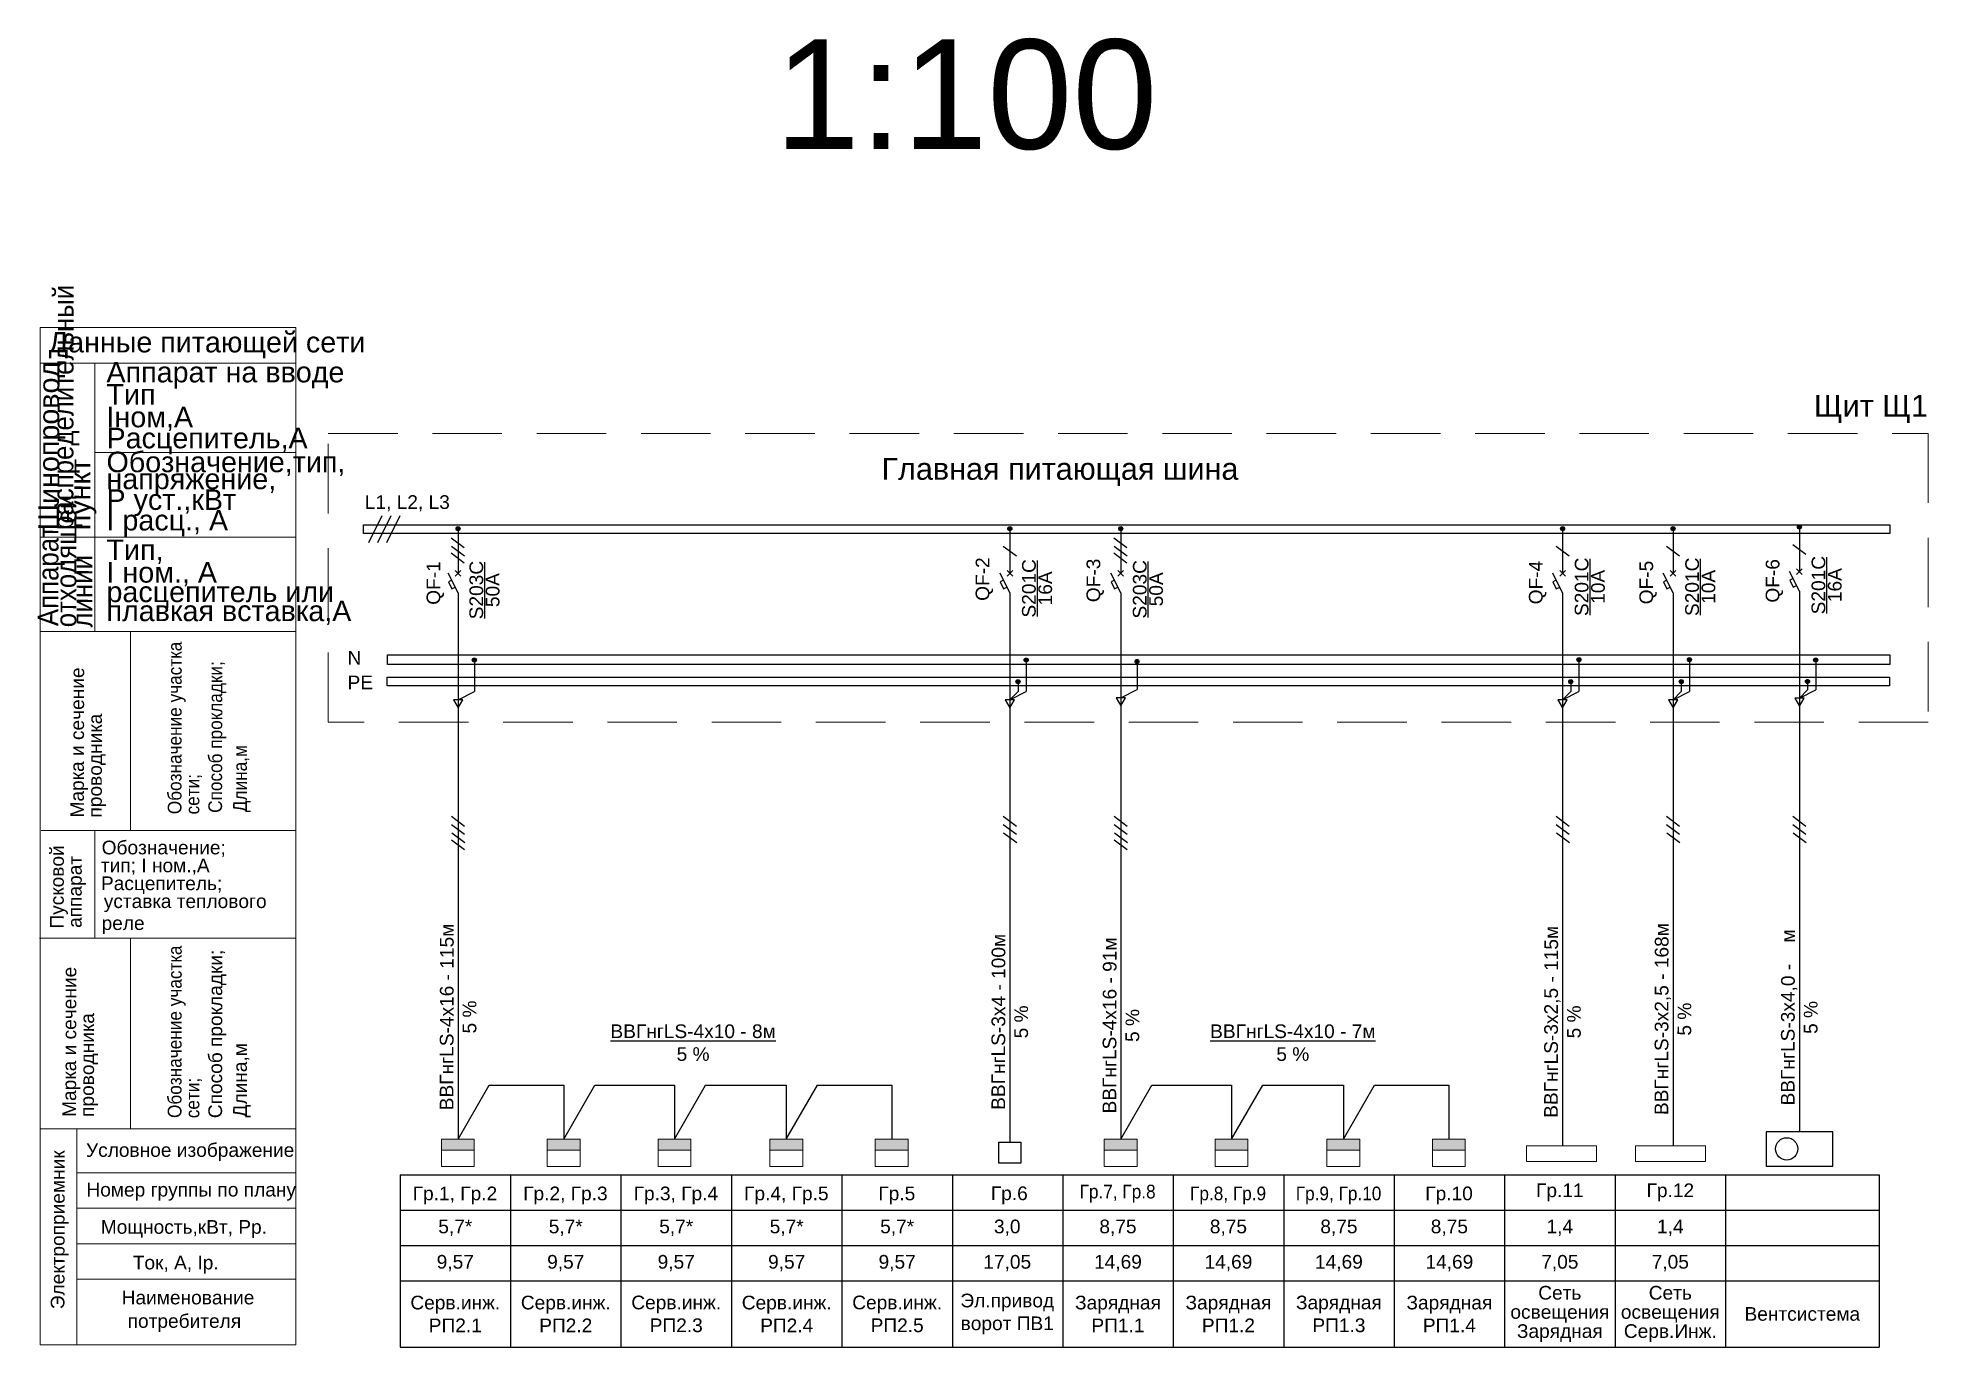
# Model space of a CAD drawing. Header units: millimetres. Extents: x -7047 to 653546, y -441812 to -147059.
# Drawn here: x 454007 to 488543, y -216522 to -192603 of the extents above; entities that cross this region are included whole.
import ezdxf
from ezdxf.enums import TextEntityAlignment as Align

# ---------------------------------------------------------------- set-up
doc = ezdxf.new("R2010")
doc.units = ezdxf.units.MM
doc.linetypes.add('DASHED', pattern=[19.05, 12.7, -6.35])
doc.linetypes.add('K5LT_THIN', pattern=[0])
for name, color, linetype, lineweight in [('$Osveshenie', 240, 'Continuous', 15), ('$Оbорудование', 173, 'Continuous', 20), ('ЭОМ_схема_т', 7, 'Continuous', 25)]:
    doc.layers.add(name, color=color, linetype=linetype, lineweight=lineweight)
for name, color, linetype in [('$ВидовойЭкран', 30, 'Continuous'), ('4Obor', 2, 'Continuous'), ('Проводка', 135, 'Continuous')]:
    doc.layers.add(name, color=color, linetype=linetype)
doc.styles.add('Arial-0', font='arial.ttf')
doc.styles.add('Аннот2.5', font='arial.ttf', dxfattribs={"height": 2.5})

msp = doc.modelspace()

# ---------------------------------------------------------------- texts
at = {"color": 7, "style": 'Аннот2.5', "width": 0.9}
for s, height, p in [('распределительный', 375, (454654.1, -201593)), ('отходящей', 375, (454708.8, -203371.7)), ('Аппарат', 375, (454381.3, -203349.9)), ('линии', 375, (455002.2, -203375.8)), ('Обозначение участка', 250, (456630.3, -206786.1)), ('Способ прокладки;', 250, (457372.1, -206761.6)), ('Длина,м', 250, (457825.4, -206748.7)), ('сети;', 250, (456957.2, -206790.1)), ('Обозначение участка', 250, (456630.3, -212335.7)), ('сети;', 250, (456957.2, -212339.8))]:
    msp.add_text(s, height=height, rotation=89.89708, dxfattribs=at).set_placement(p)
at = {"color": 7, "style": 'Аннот2.5'}
for s, height, p in [('Данные питающей сети', 375, (454206.1, -198350.1)), ('Аппарат на вводе', 375, (455261.6, -198897.4)), ('Тип', 375, (455261.6, -199303.9)), ('Iном,А', 375, (455261.6, -199717.8)), ('Расцепитель,A', 375, (455261.6, -200102.2)), ('Обозначение,тип,', 375, (455261.6, -200538.5)), ('напряжение,', 375, (455261.6, -200848.8)), ('Р уст.,кВт', 375, (455261.6, -201227.3)), ('I расц., A', 375, (455261.6, -201602.7)), ('Тип,', 375, (455261.6, -202143.8)), ('I ном., A', 375, (455261.6, -202555.4)), ('расцепитель или', 375, (455261.6, -202911.5)), ('плавкая вставка,A', 375, (455261.6, -203259.3)), ('Обозначение;', 250, (455172.8, -207519.2)), ('тип; I ном.,A', 250, (455159.9, -207846.1)), ('Расцепитель;', 250, (455159.9, -208173.1)), ('уставка теплового', 250, (455211.6, -208500)), ('реле', 250, (455172, -208901)), ('Условное изображение', 250, (454887.1, -213045.3)), ('Номер группы по плану', 250, (454894.3, -213769.6)), ('Мощность,кВт, Рр. ', 250, (455156.9, -214450.1)), ('Ток, А, Iр.', 250, (455741.7, -215100.9)), ('Наименование', 250, (455538.9, -215739.9)), ('потребителя', 250, (455648.1, -216168.6))]:
    msp.add_text(s, height=height, dxfattribs=at).set_placement(p)
for s, height, p in [('Шинопровод', 375, (454392.5, -201598.4)), ('пункт', 375, (454963.1, -201598.4)), ('Марка и сечение', 250, (454847.9, -206846.7)), ('проводника', 250, (455174.8, -206846.7)), ('Пусковой', 250, (454480.1, -208875.9)), ('аппарат', 250, (454807.1, -208863)), ('Способ прокладки;', 250, (457372.1, -212339.8)), ('Марка и сечение', 250, (454705.1, -212315.7)), ('проводника', 250, (455032, -212315.7)), ('Длина,м', 250, (457825.4, -212326.8)), ('Электроприемник', 250, (454493, -215829.6))]:
    msp.add_text(s, height=height, rotation=89.89708, dxfattribs=at).set_placement(p)
at = {"color": 7, "char_height": 250, "style": 'Аннот2.5'}
for s, insert, width, attachment_point in [('L1, L2, L3', (459980.6, -201107), 4430.088, 4), ('N', (459665, -203928.8), 4430.088, 4), ('РЕ', (459665, -204378.8), 4430.088, 4), ('{\\LВВГнгLS-4х10 - 8м}\\P5 %', (465978.5, -211295.6), 3319.452, 8), ('{\\LВВГнгLS-4х10 - 7м}\\P5 %', (476935.1, -211295.6), 3319.452, 8)]:
    msp.add_mtext(s, dxfattribs=dict(at, insert=insert, width=width, attachment_point=attachment_point))
at = {"color": 7, "char_height": 250, "attachment_point": 5, "rotation": 89.89708, "style": 'Аннот2.5'}
for s, insert, width in [('ВВГнгLS-4х16 - 115м\\P5 %', (461687.2, -210490.1), 3408.581), ('ВВГнгLS-3х2,5 - 115м\\P5 %', (481863.9, -210579.6), 3522.138), ('ВВГнгLS-3х2,5 - 168м\\P5 %', (483882.1, -210529.3), 3640.591), ('ВВГнгLS-3х4,0 -    м\\P5 %', (486189.8, -210498.7), 3640.591), ('ВВГнгLS-3х4 - 100м\\P5 %', (471765.8, -210579.6), 3319.452), ('ВВГнгLS-4х16 - 91м\\P5 %', (473797, -210645.1), 3319.452)]:
    msp.add_mtext(s, dxfattribs=dict(at, insert=insert, width=width))
at = {"color": 7, "style": 'Аннот2.5', "flags": 8}
for tag, text, p in [('QF-1', 'QF', (461267.1, -202563)), ('S203C', 'S263C16', (462017.4, -202692)), ('50А', '16А', (462315.5, -202692)), ('QF-2', 'QF', (471298.1, -202491)), ('S201C', 'S263C16', (472113.2, -202660.3)), ('16А', '16А', (472411.3, -202660.3)), ('QF-3', 'QF', (473323.5, -202515.6)), ('S203C', 'S263C16', (474138.6, -202677.7)), ('50А', '16А', (474436.7, -202677.7)), ('QF-4', 'QF', (481406.4, -202553.9)), ('S201C', 'S263C16', (482211.6, -202632)), ('10А', '16А', (482509.7, -202632)), ('QF-5', 'QF', (483424.7, -202553.9)), ('S201C', 'S263C16', (484229.8, -202632)), ('10А', '16А', (484527.9, -202632)), ('QF-6', 'QF', (485732.4, -202523.4)), ('S201C', 'S263C16', (486537.5, -202601.5)), ('16А', '16А', (486835.6, -202601.5))]:
    msp.add_attdef(tag, text=text, height=250, rotation=89.89708, dxfattribs=at).set_placement(p, align=Align.MIDDLE)
at = {"layer": 'ЭОМ_схема_т', "color": 7, "transparency": 16777216}
for s, insert, char_height, width, attachment_point, style in [('1:100', (470966.7, -193647.3), 2000, 3831.579, 5, 'Arial-0'), ('Щит Щ1', (488538.5, -199383.2), 400, 2358.058, 6, 'Arial-0'), ('Главная питающая шина', (475941.8, -200534.3), 400, 9425.562, 6, 'Arial-0'), ('Гр.1, Гр.2', (461627.4, -213751.3), 250, 2015.828, 5, 'Аннот2.5'), ('Гр.2, Гр.3', (463645.6, -213751.3), 250, 2015.828, 5, 'Аннот2.5'), ('Гр.3, Гр.4', (465663.9, -213751.3), 250, 2015.828, 5, 'Аннот2.5'), ('Гр.4, Гр.5', (467682.1, -213751.3), 250, 2015.828, 5, 'Аннот2.5'), ('Гр.5', (469700.4, -213751.3), 250, 2015.828, 5, 'Аннот2.5'), ('Гр.6', (471755.7, -213748.2), 250, 2015.828, 5, 'Аннот2.5'), ('{\\W0.9;Гр.7, Гр.8}', (473734.3, -213716.9), 250, 2015.828, 5, 'Аннот2.5'), ('{\\W0.9;Гр.8, Гр.9}', (475752.6, -213751.3), 250, 2015.828, 5, 'Аннот2.5'), ('{\\W0.9;Гр.9, Гр.10}', (477770.8, -213751.3), 250, 2015.828, 5, 'Аннот2.5'), ('Гр.10', (479789.1, -213751.3), 250, 2015.828, 5, 'Аннот2.5'), ('Гр.11', (481813.7, -213694.2), 250, 2015.828, 5, 'Аннот2.5'), ('Гр.12', (483831.9, -213694.2), 250, 2015.828, 5, 'Аннот2.5'), ('5,7*', (461633.7, -214340), 250, 2015.828, 5, 'Аннот2.5'), ('5,7*', (463652, -214340), 250, 2015.828, 5, 'Аннот2.5'), ('5,7*', (465670.2, -214340), 250, 2015.828, 5, 'Аннот2.5'), ('5,7*', (467688.5, -214340), 250, 2015.828, 5, 'Аннот2.5'), ('5,7*', (469706.7, -214340), 250, 2015.828, 5, 'Аннот2.5'), ('3,0', (471717.9, -214340), 250, 2015.828, 5, 'Аннот2.5'), ('8,75', (473740.7, -214340), 250, 2015.828, 5, 'Аннот2.5'), ('8,75', (475758.9, -214340), 250, 2015.828, 5, 'Аннот2.5'), ('8,75', (477777.2, -214340), 250, 2015.828, 5, 'Аннот2.5'), ('8,75', (479795.4, -214340), 250, 2015.828, 5, 'Аннот2.5'), ('1,4', (481813.7, -214340), 250, 2015.828, 5, 'Аннот2.5'), ('1,4', (483831.9, -214340), 250, 2015.828, 5, 'Аннот2.5'), ('9,57', (461633.7, -214985.8), 250, 2015.828, 5, 'Аннот2.5'), ('9,57', (463652, -214985.8), 250, 2015.828, 5, 'Аннот2.5'), ('9,57', (465670.2, -214985.8), 250, 2015.828, 5, 'Аннот2.5'), ('9,57', (467688.5, -214985.8), 250, 2015.828, 5, 'Аннот2.5'), ('9,57', (469706.7, -214985.8), 250, 2015.828, 5, 'Аннот2.5'), ('17,05', (471717.9, -214985.8), 250, 2015.828, 5, 'Аннот2.5'), ('14,69', (473740.7, -214985.8), 250, 2015.828, 5, 'Аннот2.5'), ('14,69', (475758.9, -214985.8), 250, 2015.828, 5, 'Аннот2.5'), ('14,69', (477777.2, -214985.8), 250, 2015.828, 5, 'Аннот2.5'), ('14,69', (479795.4, -214985.8), 250, 2015.828, 5, 'Аннот2.5'), ('7,05', (481813.7, -214985.8), 250, 2015.828, 5, 'Аннот2.5'), ('7,05', (483831.9, -214985.8), 250, 2015.828, 5, 'Аннот2.5'), ('Серв.инж.\\PРП2.1', (461633.7, -215915.5), 250, 2015.828, 5, 'Аннот2.5'), ('Серв.инж.\\PРП2.2', (463652, -215915.5), 250, 2015.828, 5, 'Аннот2.5'), ('Серв.инж.\\PРП2.3', (465670.2, -215915.5), 250, 2015.828, 5, 'Аннот2.5'), ('Серв.инж.\\PРП2.4', (467688.5, -215915.5), 250, 2015.828, 5, 'Аннот2.5'), ('Серв.инж.\\PРП2.5', (469706.7, -215915.5), 250, 2015.828, 5, 'Аннот2.5'), ('Эл.привод\\Pворот ПВ1', (471717.9, -215915.5), 250, 2015.828, 5, 'Аннот2.5'), ('Зарядная\\PРП1.1', (473740.7, -215915.5), 250, 2015.828, 5, 'Аннот2.5'), ('Зарядная\\PРП1.2', (475758.9, -215915.5), 250, 2015.828, 5, 'Аннот2.5'), ('Зарядная\\PРП1.3', (477777.2, -215915.5), 250, 2015.828, 5, 'Аннот2.5'), ('Зарядная\\PРП1.4', (479795.4, -215915.5), 250, 2015.828, 5, 'Аннот2.5')]:
    msp.add_mtext(s, dxfattribs=dict(at, insert=insert, char_height=char_height, width=width, attachment_point=attachment_point, style=style))
at = {"layer": 'ЭОМ_схема_т', "color": 7, "transparency": 16777216, "char_height": 250, "attachment_point": 5, "line_spacing_factor": 0.84, "style": 'Аннот2.5'}
for s, insert, width in [('Cеть освещения\\PЗарядная', (481813.7, -215915.5), 2015.828), ('Cеть освещения\\PСерв.Инж.', (483831.9, -215915.5), 2015.828), ('Вентсистема', (486243.7, -215915.5), 2802.908)]:
    msp.add_mtext(s, dxfattribs=dict(at, insert=insert, width=width))

# ---------------------------------------------------------------- blocks, each defined once
blk = doc.blocks.new('СХ-ТОЧК')
h = blk.add_hatch(color=256)
edge = h.paths.add_edge_path()
edge.add_arc((0, 0), 0.5, 0, 360)
at = {"ltscale": 2}
blk.add_circle((0, 0), 0.5, dxfattribs=at)
blk = doc.blocks.new('234234234')
at = {"layer": '$Оbорудование'}
h = blk.add_hatch(color=256, dxfattribs=at)
h.dxf.hatch_style = 1
h.paths.add_polyline_path([(150, 125), (30, 25), (150, 25)], flags=17)
h.paths.add_polyline_path([(150, 125), (-150, 125), (-30, 25), (30, 25)])
h.paths.add_polyline_path([(-150, 125), (-150, 25), (-30, 25)])
blk.add_lwpolyline([(-150, -125), (150, -125), (150, 125), (-150, 125)], close=True, dxfattribs=at)
blk.add_lwpolyline([(-150, 125), (-150, 25), (150, 25)], dxfattribs=at)

# ---------------------------------------------------------------- hatches: boundary and pattern name
h = msp.add_hatch(color=7)
edge = h.paths.add_edge_path()
edge.add_arc((461982.3, -203970), 37.3, 0, 360)
h = msp.add_hatch(color=7)
edge = h.paths.add_edge_path()
edge.add_arc((472063.9, -203970), 37.3, 0, 360)
h = msp.add_hatch(color=7)
edge = h.paths.add_edge_path()
edge.add_arc((474089.3, -203996.9), 37.3, 0, 360)
h = msp.add_hatch(color=7)
edge = h.paths.add_edge_path()
edge.add_arc((482162.3, -203963.6), 37.3, 0, 360)
h = msp.add_hatch(color=7)
edge = h.paths.add_edge_path()
edge.add_arc((484180.5, -203963.6), 37.3, 0, 360)
h = msp.add_hatch(color=7)
edge = h.paths.add_edge_path()
edge.add_arc((486488.2, -203970.3), 37.3, 0, 360)
h = msp.add_hatch(color=7)
edge = h.paths.add_edge_path()
edge.add_arc((471914.9, -204365), 37.3, 0, 360)
h = msp.add_hatch(color=7)
edge = h.paths.add_edge_path()
edge.add_arc((471914.9, -204365), 37.3, 0, 360)
h = msp.add_hatch(color=7)
edge = h.paths.add_edge_path()
edge.add_arc((471914.9, -204365), 37.3, 0, 360)
h = msp.add_hatch(color=7)
edge = h.paths.add_edge_path()
edge.add_arc((482013.2, -204365), 37.3, 0, 360)
h = msp.add_hatch(color=7)
edge = h.paths.add_edge_path()
edge.add_arc((482013.2, -204365), 37.3, 0, 360)
h = msp.add_hatch(color=7)
edge = h.paths.add_edge_path()
edge.add_arc((482013.2, -204365), 37.3, 0, 360)
h = msp.add_hatch(color=7)
edge = h.paths.add_edge_path()
edge.add_arc((484031.5, -204365), 37.3, 0, 360)
h = msp.add_hatch(color=7)
edge = h.paths.add_edge_path()
edge.add_arc((484031.5, -204365), 37.3, 0, 360)
h = msp.add_hatch(color=7)
edge = h.paths.add_edge_path()
edge.add_arc((484031.5, -204365), 37.3, 0, 360)
h = msp.add_hatch(color=7)
edge = h.paths.add_edge_path()
edge.add_arc((486339.2, -204361), 37.3, 0, 360)
h = msp.add_hatch(color=7)
edge = h.paths.add_edge_path()
edge.add_arc((486339.2, -204361), 37.3, 0, 360)
h = msp.add_hatch(color=7)
edge = h.paths.add_edge_path()
edge.add_arc((486339.2, -204361), 37.3, 0, 360)

# ---------------------------------------------------------------- linework, layer by layer
at = {"layer": '$Osveshenie', "color": 7}
for points in [[(481203.1, -212844.9), (482480.9, -212844.9), (482480.9, -213128), (481203.1, -213128)], [(483195.2, -212844.9), (484473, -212844.9), (484473, -213128), (483195.2, -213128)]]:
    msp.add_lwpolyline(points, close=True, dxfattribs=at)
at = {"layer": '$ВидовойЭкран', "color": 7, "linetype": 'DASHED', "lineweight": 18, "ltscale": 100}
msp.add_lwpolyline([(459312.1, -199829.4), (488543.4, -199829.4), (488543.4, -205102.5), (459312.1, -205102.5)], close=True, dxfattribs=at)
at = {"color": 7, "linetype": 'K5LT_THIN', "lineweight": 18}
for p, q in [((454049.7, -197892.4), (454049.7, -216478)), ((458721.7, -197892.4), (454049.7, -197892.4)), ((458721.7, -197892.4), (458721.7, -216478)), ((454049.7, -198093.9), (454049.7, -216478)), ((458721.7, -198546.3), (454049.7, -198546.3)), ((455046.5, -198546.3), (455046.5, -203450.6)), ((458721.7, -200181.1), (455046.5, -200181.1)), ((458721.7, -201725), (454049.7, -201725)), ((458721.7, -203450.6), (454049.7, -203450.6)), ((455700.4, -207085.6), (455700.4, -203450.6)), ((458721.7, -207085.6), (454065.6, -207085.6)), ((455046.5, -207085.6), (455046.5, -209052.6)), ((458721.7, -209052.6), (454040.1, -209052.6)), ((455700.4, -209052.6), (455700.4, -212532.2)), ((458721.7, -212532.2), (454049.7, -212532.2)), ((454719.6, -212532.2), (454719.6, -216478)), ((458721.7, -213339.5), (454719.6, -213339.5)), ((458721.7, -213985.3), (454719.6, -213985.3)), ((458721.7, -214631.2), (454719.6, -214631.2)), ((458721.7, -215277), (454719.6, -215277)), ((454049.7, -216478), (458721.7, -216478))]:
    msp.add_line(p, q, dxfattribs=at)
at = {"color": 7}
for p, q in [((460289.9, -201333.2), (460046.2, -201830.7)), ((460454.7, -201333.2), (460211, -201830.7)), ((460622.8, -201333.2), (460379.1, -201830.7)), ((461684.2, -201570.3), (461684.2, -202385.7)), ((471765.8, -201570.3), (471765.8, -202385.7)), ((473791.2, -201570.3), (473791.2, -202385.7)), ((481864.2, -201570.3), (481864.2, -202385.7)), ((483882.5, -201570.3), (483882.5, -202385.7)), ((486190.1, -201539.8), (486190.1, -202355.2)), ((461684.2, -202743.4), (461505.4, -202385.7)), ((461632.1, -202437.9), (461736.4, -202333.5)), ((461632.1, -202333.5), (461736.4, -202437.9)), ((462166.4, -202182.4), (462166.4, -203208.9)), ((471765.8, -202743.4), (471587, -202385.7)), ((471713.7, -202437.9), (471818, -202333.5)), ((471713.7, -202333.5), (471818, -202437.9)), ((472262.3, -202150.6), (472262.3, -203177.1)), ((473791.2, -202743.4), (473612.4, -202385.7)), ((473739, -202437.9), (473843.4, -202333.5)), ((473739, -202333.5), (473843.4, -202437.9)), ((474287.6, -202168.1), (474287.6, -203194.5)), ((481864.2, -202743.4), (481685.4, -202385.7)), ((481812, -202437.9), (481916.4, -202333.5)), ((481812, -202333.5), (481916.4, -202437.9)), ((482360.6, -202122.4), (482360.6, -203148.9)), ((483882.5, -202743.4), (483703.6, -202385.7)), ((483830.3, -202437.9), (483934.6, -202333.5)), ((483830.3, -202333.5), (483934.6, -202437.9)), ((484378.9, -202122.4), (484378.9, -203148.9)), ((486190.1, -202712.9), (486011.3, -202355.2)), ((486138, -202407.3), (486242.3, -202303)), ((486138, -202303), (486242.3, -202407.3)), ((486686.6, -202091.8), (486686.6, -203118.3)), ((486190.1, -202712.9), (486190.1, -203764.7)), ((461684.2, -202743.4), (461684.2, -212720.2)), ((471765.8, -202743.4), (471765.8, -203795.3)), ((473791.2, -202743.4), (473791.2, -212720.2)), ((481864.2, -202743.4), (481864.2, -203795.3)), ((483882.5, -202743.4), (483882.5, -203795.3)), ((486190.1, -203764.7), (486190.1, -212587.4)), ((471765.8, -203795.3), (471765.8, -212778.9)), ((481864.2, -203795.3), (481864.2, -212844.9)), ((483882.5, -203795.3), (483882.5, -212844.9)), ((471765.8, -204695.7), (471914.9, -204546.7)), ((471765.8, -204695.7), (471914.9, -204546.7)), ((471765.8, -204695.7), (471914.9, -204546.7)), ((481864.2, -204695.7), (482013.2, -204546.7)), ((481864.2, -204695.7), (482013.2, -204546.7)), ((481864.2, -204695.7), (482013.2, -204546.7)), ((483882.5, -204695.7), (484031.5, -204546.7)), ((483882.5, -204695.7), (484031.5, -204546.7)), ((483882.5, -204695.7), (484031.5, -204546.7)), ((486190.1, -204665.2), (486339.2, -204516.1)), ((486190.1, -204665.2), (486339.2, -204516.1)), ((486190.1, -204665.2), (486339.2, -204516.1)), ((469607.4, -211736), (469607.4, -212720.2)), ((479784.4, -211736), (479784.4, -212720.2))]:
    msp.add_line(p, q, dxfattribs=at)
at = {"color": 7, "lineweight": -3}
for p, q in [((461558.8, -201735.7), (461798.3, -201913.1)), ((461558.8, -202014.4), (461798.3, -202191.8)), ((461564.5, -201889.3), (461804, -202066.7)), ((471646.1, -201889.3), (471885.6, -202066.7)), ((473665.8, -201735.7), (473905.3, -201913.1)), ((473665.8, -202014.4), (473905.3, -202191.8)), ((473671.5, -201889.3), (473911, -202066.7)), ((481744.5, -201889.3), (481984, -202066.7)), ((483762.7, -201889.3), (484002.2, -202066.7)), ((486070.4, -201858.7), (486309.9, -202036.2)), ((461564.5, -206824.3), (461804, -207001.8)), ((471646.1, -206824.3), (471885.6, -207001.8)), ((473671.5, -206824.3), (473911, -207001.8)), ((481744.5, -206824.3), (481984, -207001.8)), ((483762.7, -206824.3), (484002.2, -207001.8)), ((486070.4, -206824.3), (486309.9, -207001.8)), ((461564.5, -206973.7), (461804, -207151.2)), ((461570.2, -207127.3), (461809.7, -207304.8)), ((471646.1, -206973.7), (471885.6, -207151.2)), ((471651.8, -207127.3), (471891.3, -207304.8)), ((473671.5, -206973.7), (473911, -207151.2)), ((473677.2, -207127.3), (473916.7, -207304.8)), ((481744.5, -206973.7), (481984, -207151.2)), ((481750.2, -207127.3), (481989.7, -207304.8)), ((483762.7, -206973.7), (484002.2, -207151.2)), ((483768.4, -207127.3), (484007.9, -207304.8)), ((486070.4, -206973.7), (486309.9, -207151.2)), ((486076.1, -207127.3), (486315.6, -207304.8)), ((461564.5, -207252.4), (461804, -207429.9)), ((473671.5, -207252.4), (473911, -207429.9))]:
    msp.add_line(p, q, dxfattribs=at)
at = {"color": 7, "ltscale": 10}
for p, q in [((461646.4, -202423.5), (461722.1, -202347.9)), ((461646.4, -202347.9), (461722.1, -202423.5)), ((461684.2, -204695.7), (461982.3, -204546.7)), ((471765.8, -204695.7), (472063.9, -204546.7)), ((473791.2, -204659.6), (474089.3, -204510.6)), ((481864.2, -204695.7), (482162.3, -204546.7)), ((483882.5, -204695.7), (484180.5, -204546.7)), ((486190.1, -204665.2), (486488.2, -204516.1))]:
    msp.add_line(p, q, dxfattribs=at)
at = {"color": 7, "ltscale": 2}
for p, q in [((461982.3, -203970), (461982.3, -204546.7)), ((472063.9, -203970), (472063.9, -204546.7)), ((474089.3, -203996.9), (474089.3, -204510.6)), ((482162.3, -203963.6), (482162.3, -204546.7)), ((484180.5, -203963.6), (484180.5, -204546.7)), ((486488.2, -203970.3), (486488.2, -204516.1)), ((471914.9, -204365), (471914.9, -204546.7)), ((471914.9, -204365), (471914.9, -204546.7)), ((471914.9, -204365), (471914.9, -204546.7)), ((482013.2, -204365), (482013.2, -204546.7)), ((482013.2, -204365), (482013.2, -204546.7)), ((482013.2, -204365), (482013.2, -204546.7)), ((484031.5, -204365), (484031.5, -204546.7)), ((484031.5, -204365), (484031.5, -204546.7)), ((484031.5, -204365), (484031.5, -204546.7)), ((486339.2, -204361), (486339.2, -204516.1)), ((486339.2, -204361), (486339.2, -204516.1)), ((486339.2, -204361), (486339.2, -204516.1))]:
    msp.add_line(p, q, dxfattribs=at)
at = {"color": 7, "linetype": 'Continuous', "lineweight": 25}
for p, q in [((463614.2, -211736), (463614.2, -212720.2)), ((465638.5, -211736), (465638.5, -212720.2)), ((467681.5, -211736), (467681.5, -212720.2)), ((473791.2, -211736), (473791.2, -212720.2)), ((475815.5, -211736), (475815.5, -212720.2)), ((477858.5, -211736), (477858.5, -212720.2))]:
    msp.add_line(p, q, dxfattribs=at)
at = {"color": 7}
for points in [[(459955, -201499.6), (487844.9, -201499.6), (487844.9, -201661.1), (459955, -201661.1)], [(460393.1, -203875.1), (487840.7, -203875.1), (487840.7, -204050.9), (460393.1, -204050.9)], [(460388.4, -204282), (487837, -204282), (487837, -204443.5), (460388.4, -204443.5)], [(461684.2, -204844.8), (461770.3, -204695.7), (461598.2, -204695.7)], [(461684.2, -204844.8), (461770.3, -204695.7), (461598.2, -204695.7)], [(461684.2, -204844.8), (461770.3, -204695.7), (461598.2, -204695.7)], [(471765.8, -204844.8), (471851.9, -204695.7), (471679.8, -204695.7)], [(471765.8, -204844.8), (471851.9, -204695.7), (471679.8, -204695.7)], [(471765.8, -204844.8), (471851.9, -204695.7), (471679.8, -204695.7)], [(473791.2, -204808.7), (473877.3, -204659.6), (473705.2, -204659.6)], [(473791.2, -204808.7), (473877.3, -204659.6), (473705.2, -204659.6)], [(473791.2, -204808.7), (473877.3, -204659.6), (473705.2, -204659.6)], [(481864.2, -204844.8), (481950.3, -204695.7), (481778.2, -204695.7)], [(481864.2, -204844.8), (481950.3, -204695.7), (481778.2, -204695.7)], [(481864.2, -204844.8), (481950.3, -204695.7), (481778.2, -204695.7)], [(483882.5, -204844.8), (483968.5, -204695.7), (483796.4, -204695.7)], [(483882.5, -204844.8), (483968.5, -204695.7), (483796.4, -204695.7)], [(483882.5, -204844.8), (483968.5, -204695.7), (483796.4, -204695.7)], [(486190.1, -204814.2), (486276.2, -204665.2), (486104.1, -204665.2)], [(486190.1, -204814.2), (486276.2, -204665.2), (486104.1, -204665.2)], [(486190.1, -204814.2), (486276.2, -204665.2), (486104.1, -204665.2)]]:
    msp.add_lwpolyline(points, close=True, dxfattribs=at)
at = {"color": 7, "ltscale": 10}
for points in [[(461568.8, -202512.5), (461507.2, -202543.3), (461569.1, -202667), (461630.7, -202636.3)], [(481748.8, -202512.5), (481687.2, -202543.3), (481749.1, -202667), (481810.6, -202636.3)], [(483767, -202512.5), (483705.4, -202543.3), (483767.3, -202667), (483828.9, -202636.3)], [(486074.7, -202482), (486013.1, -202512.7), (486075, -202636.5), (486136.6, -202605.7)]]:
    msp.add_lwpolyline(points, dxfattribs=at)
at = {"color": 7}
for points in [[(471650.4, -202512.5), (471588.8, -202543.3), (471650.7, -202667), (471712.3, -202636.3)], [(473675.8, -202512.5), (473614.2, -202543.3), (473676.1, -202667), (473737.6, -202636.3)], [(461684.2, -212720.2), (462253.5, -211736), (463614.2, -211736)], [(463614.2, -212720.2), (464183.5, -211736), (465638.5, -211736)], [(465638.5, -212720.2), (466207.8, -211736), (467681.5, -211736)], [(467681.5, -212720.2), (468250.8, -211736), (469607.4, -211736)], [(473791.2, -212720.2), (474360.5, -211736), (475815.5, -211736)], [(475815.5, -212720.2), (476384.8, -211736), (477858.5, -211736)], [(477858.5, -212720.2), (478427.8, -211736), (479784.4, -211736)]]:
    msp.add_lwpolyline(points, dxfattribs=at)
at = {"color": 7, "ltscale": 2}
for centre in [(461982.3, -203970), (472063.9, -203970), (474089.3, -203996.9), (482162.3, -203963.6), (484180.5, -203963.6), (486488.2, -203970.3), (471914.9, -204365), (471914.9, -204365), (471914.9, -204365), (482013.2, -204365), (482013.2, -204365), (482013.2, -204365), (484031.5, -204365), (484031.5, -204365), (484031.5, -204365), (486339.2, -204361), (486339.2, -204361), (486339.2, -204361)]:
    msp.add_circle(centre, 37.3, dxfattribs=at)
at = {"layer": '4Obor', "color": 7, "linetype": 'Continuous'}
msp.add_lwpolyline([(485585.2, -212587.4), (485585.2, -213213.7), (486800.9, -213213.7), (486800.9, -212587.4)], close=True, dxfattribs=at)
msp.add_circle((485958.1, -212899.8), 203.5, dxfattribs=at)
at = {"layer": 'Проводка', "color": 7}
msp.add_lwpolyline([(471566.9, -212778.9), (471964.8, -212778.9), (471964.8, -213161.5), (471566.9, -213161.5)], close=True, dxfattribs=at)
at = {"layer": 'ЭОМ_схема_т', "color": 7, "transparency": 16777216}
for p, q in [((460624.6, -213371.2), (487646.4, -213371.2)), ((460624.6, -213371.2), (460624.6, -216522.1)), ((460624.6, -213371.2), (460624.6, -216522.1)), ((460624.6, -213371.2), (460624.6, -216522.1)), ((460624.6, -213371.2), (460624.6, -216522.1)), ((460624.6, -213371.2), (460624.6, -216522.1)), ((460624.6, -213371.2), (460624.6, -216522.1)), ((460624.6, -213371.2), (460624.6, -216522.1)), ((460624.6, -213371.2), (460624.6, -216522.1)), ((460624.6, -213371.2), (460624.6, -216522.1)), ((460624.6, -213371.2), (460624.6, -216522.1)), ((460624.6, -213371.2), (460624.6, -216522.1)), ((460624.6, -213371.2), (460624.6, -216522.1)), ((462642.8, -213371.2), (462642.8, -216522.1)), ((464661.1, -213371.2), (464661.1, -216522.1)), ((464661.1, -213371.2), (464661.1, -216522.1)), ((466679.3, -213371.2), (466679.3, -216522.1)), ((466679.3, -213371.2), (466679.3, -216522.1)), ((468697.6, -213371.2), (468697.6, -216522.1)), ((468697.6, -213371.2), (468697.6, -216522.1)), ((468697.6, -213371.2), (468697.6, -216522.1)), ((468697.6, -213371.2), (468697.6, -216522.1)), ((468697.6, -213371.2), (468697.6, -216522.1)), ((468697.6, -213371.2), (468697.6, -216522.1)), ((468697.6, -213371.2), (468697.6, -216522.1)), ((468697.6, -213371.2), (468697.6, -216522.1)), ((468697.6, -213371.2), (468697.6, -216522.1)), ((468697.6, -213371.2), (468697.6, -216522.1)), ((468697.6, -213371.2), (468697.6, -216522.1)), ((468697.6, -213371.2), (468697.6, -216522.1)), ((468697.6, -213371.2), (468697.6, -216522.1)), ((468697.6, -213371.2), (468697.6, -216522.1)), ((468697.6, -213371.2), (468697.6, -216522.1)), ((468697.6, -213371.2), (468697.6, -216522.1)), ((468697.6, -213371.2), (468697.6, -216522.1)), ((468697.6, -213371.2), (468697.6, -216522.1)), ((468697.6, -213371.2), (468697.6, -216522.1)), ((468697.6, -213371.2), (468697.6, -216522.1)), ((468697.6, -213371.2), (468697.6, -216522.1)), ((468697.6, -213371.2), (468697.6, -216522.1)), ((468697.6, -213371.2), (468697.6, -216522.1)), ((468697.6, -213371.2), (468697.6, -216522.1)), ((468697.6, -213371.2), (468697.6, -216522.1)), ((468697.6, -213371.2), (468697.6, -216522.1)), ((470715.8, -213371.2), (470715.8, -216522.1)), ((470715.8, -213371.2), (470715.8, -216522.1)), ((472734.1, -213371.2), (472734.1, -216522.1)), ((472734.1, -213371.2), (472734.1, -216522.1)), ((474749.8, -213371.2), (474749.8, -216522.1)), ((474749.8, -213371.2), (474749.8, -216522.1)), ((474749.8, -213371.2), (474749.8, -216522.1)), ((474749.8, -213371.2), (474749.8, -216522.1)), ((474749.8, -213371.2), (474749.8, -216522.1)), ((474749.8, -213371.2), (474749.8, -216522.1)), ((474749.8, -213371.2), (474749.8, -216522.1)), ((474749.8, -213371.2), (474749.8, -216522.1)), ((474749.8, -213371.2), (474749.8, -216522.1)), ((474749.8, -213371.2), (474749.8, -216522.1)), ((474749.8, -213371.2), (474749.8, -216522.1)), ((474749.8, -213371.2), (474749.8, -216522.1)), ((474749.8, -213371.2), (474749.8, -216522.1)), ((474749.8, -213371.2), (474749.8, -216522.1)), ((474749.8, -213371.2), (474749.8, -216522.1)), ((474749.8, -213371.2), (474749.8, -216522.1)), ((476768.1, -213371.2), (476768.1, -216522.1)), ((476768.1, -213371.2), (476768.1, -216522.1)), ((476768.1, -213371.2), (476768.1, -216522.1)), ((476768.1, -213371.2), (476768.1, -216522.1)), ((478786.3, -213371.2), (478786.3, -216522.1)), ((478786.3, -213371.2), (478786.3, -216522.1)), ((478786.3, -213371.2), (478786.3, -216522.1)), ((478786.3, -213371.2), (478786.3, -216522.1)), ((480804.6, -213371.2), (480804.6, -216522.1)), ((480804.6, -213371.2), (480804.6, -216522.1)), ((482822.8, -213371.2), (482822.8, -216522.1)), ((482822.8, -213371.2), (482822.8, -216522.1)), ((484841.1, -213371.2), (484841.1, -216522.1)), ((487646.4, -213371.2), (487646.4, -216522.1)), ((460624.6, -214017.1), (487646.4, -214017.1)), ((460624.6, -214662.9), (487646.4, -214662.9)), ((460624.6, -215308.8), (487646.4, -215308.8)), ((460624.6, -216522.1), (487646.4, -216522.1))]:
    msp.add_line(p, q, dxfattribs=at)

# ---------------------------------------------------------------- block references
at = {"color": 7, "xscale": 74.52, "yscale": 74.52, "zscale": 74.52}
for p in [(461684.2, -201570.3), (471765.8, -201570.3), (473791.2, -201570.3), (481864.2, -201570.3), (483882.5, -201570.3), (486190.1, -201539.8)]:
    msp.add_blockref('СХ-ТОЧК', p, dxfattribs=at)
at = {"color": 7, "lineweight": 0, "xscale": 2, "yscale": 2, "zscale": 2}
for p in [(461681.4, -212970.2), (463614.2, -212970.2), (465638.5, -212970.2), (467681.5, -212970.2), (469607.4, -212970.2), (473791.2, -212970.2), (475815.5, -212970.2), (477858.5, -212970.2), (479784.4, -212970.2)]:
    msp.add_blockref('234234234', p, dxfattribs=at)

msp.set_redraw_order([(e.dxf.handle, doc.entitydb.next_handle()) for e in msp.query("TEXT MTEXT ATTDEF DIMENSION ARC_DIMENSION")])  # texts and dimensions are drawn at this point

doc.saveas('drawing.dxf')
